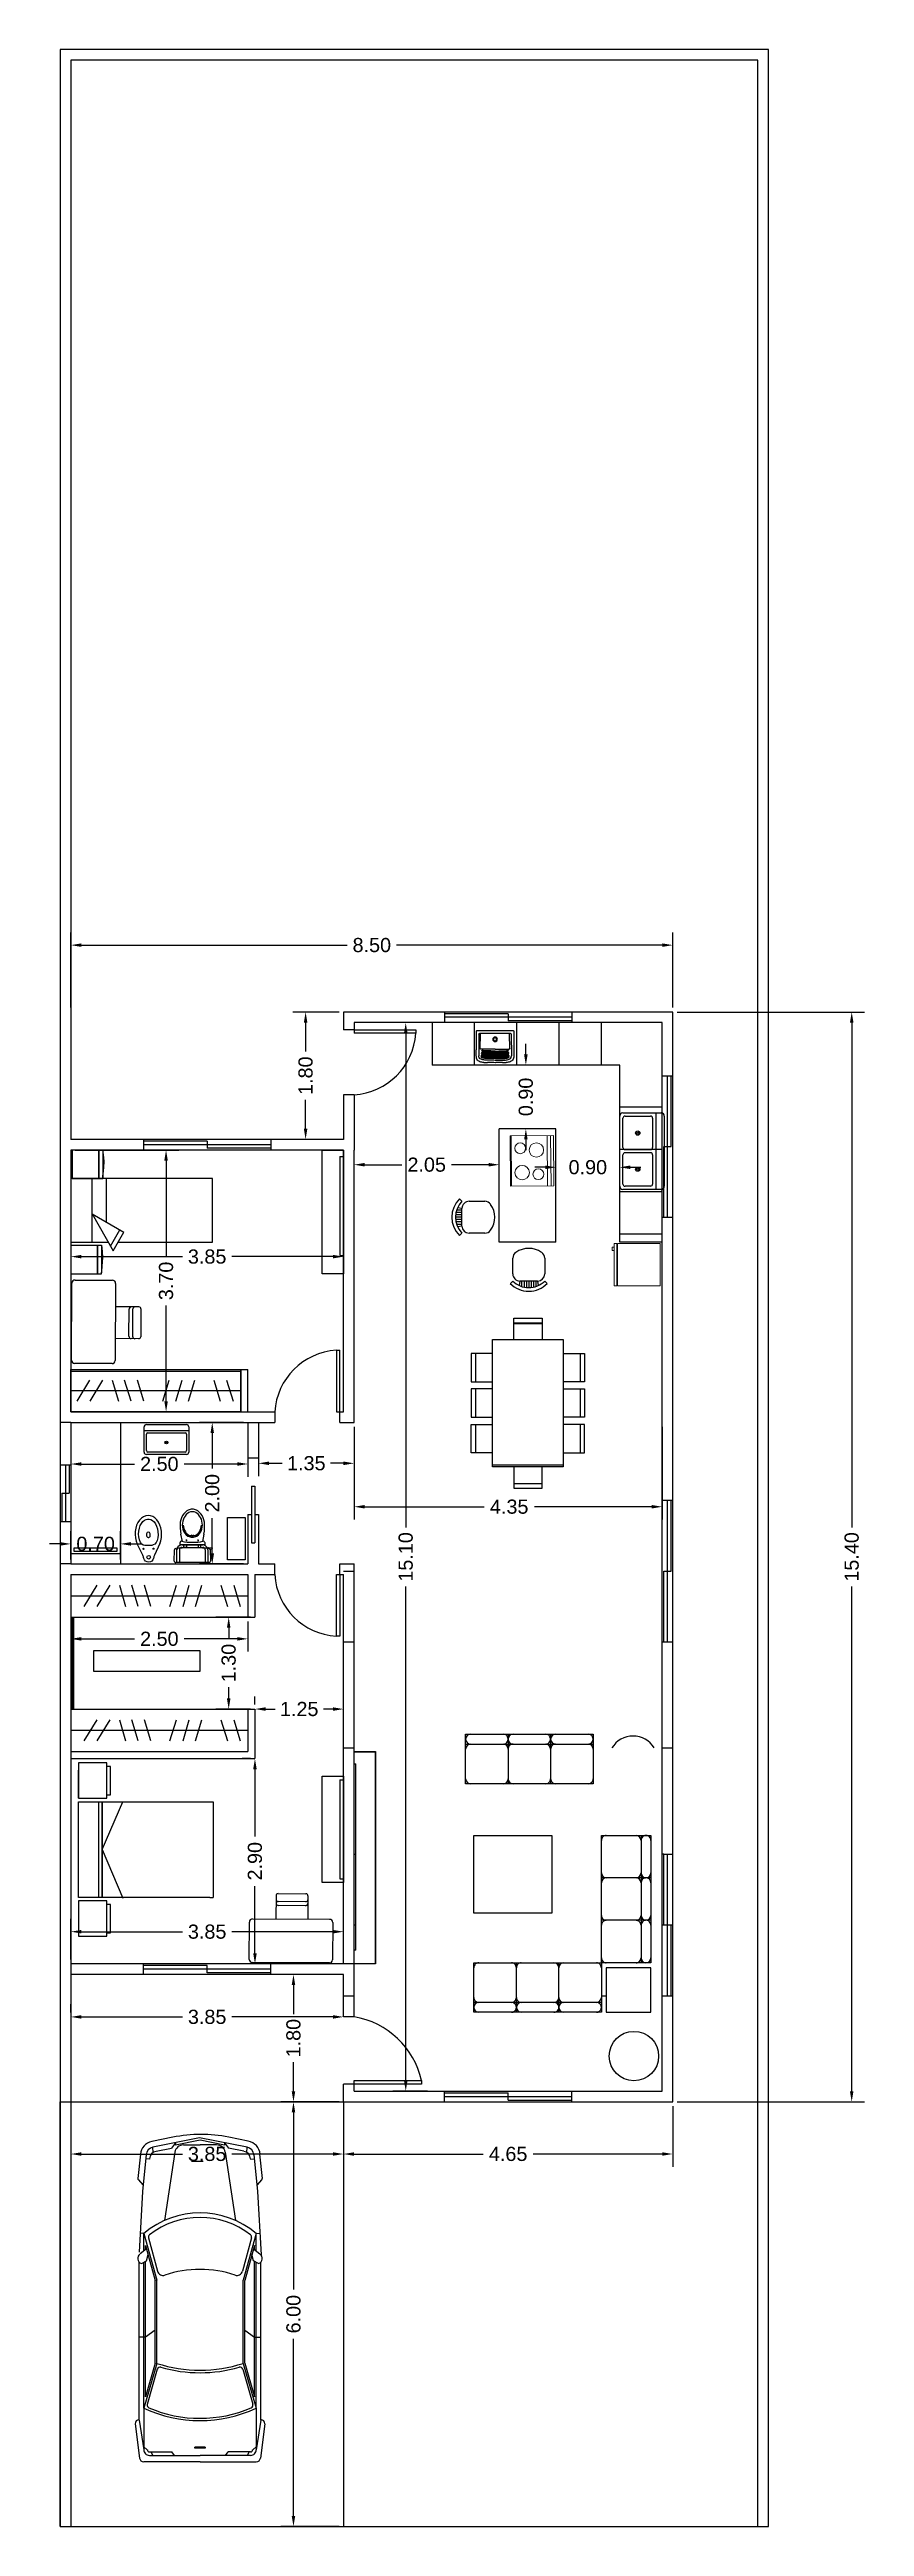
# Model space of a CAD drawing. Header units: metres. Extents: x -0.1 to 62.2, y 0 to 35.
# Drawn here: x -0.15 to 11.36, y 0 to 35 of the extents above.
import ezdxf

# ---------------------------------------------------------------- set-up
doc = ezdxf.new("R2010")
doc.units = ezdxf.units.M
doc.layers.add('mobiliario', color=255, linetype='Continuous', lineweight=13)
doc.layers.add('muros', color=18, linetype='Continuous')
doc.styles.get("Standard").update_dxf_attribs({"font": 'arial.ttf'})
doc.dimstyles.new('CotaPequela', dxfattribs={"dimtxt": 0.2, "dimasz": 0.15, "dimexe": 0.18, "dimexo": 0.0625, "dimgap": 0.09, "dimtad": 0, "dimzin": 0, "dimdsep": 46, "dimtxsty": 'Standard', "dimcen": 0.09, "dimadec": 0, "dimazin": 0, "dimtfac": 1, "dimtofl": 0, "dimtmove": 0, "dimatfit": 3, "dimfxl": 1, "dimtolj": 1, "dimtzin": 0, "dimarcsym": 0})

msp = doc.modelspace()

# ---------------------------------------------------------------- blocks, each defined once
blk = doc.blocks.new('CAMA135')
for p, q in [((0, 1.95), (0, 2.35)), ((0.45, 2.4), (0.4, 2.4)), ((0, 0.55), (0, 1.9)), ((0.283, 1.9), (0.283, 1.32)), ((0.335, 1.225), (0.624, 1.9)), ((0.335, 0.55), (0.335, 1.9)), ((0.335, 1.9), (0.335, 1.32)), ((0.4, 1.95), (0.4, 2)), ((0.4, 2), (0.45, 2)), ((0.283, 1.32), (0.283, 0.55)), ((0.335, 1.32), (0.335, 0.55)), ((0.335, 1.225), (0.624, 0.538)), ((0.45, 0.45), (0.4, 0.45)), ((0.45, 0.05), (0.45, 0.45)), ((1.853, 0.55), (1.903, 0.55)), ((0.4, 0.05), (0.45, 0.05)), ((0.4, 0), (0.4, 0.05))]:
    blk.add_line(p, q)
for points in [[(0.4, 2.45), (0, 2.45), (0, 1.95), (0.4, 1.95)], [(0.4, 0.5), (0, 0.5), (0, 0), (0.4, 0)]]:
    blk.add_lwpolyline(points, close=True)
for points in [[(0.45, 2), (0.45, 2.4)], [(1.853, 0.55), (0, 0.55), (0, 1.32), (0, 1.9), (1.903, 1.9), (1.903, 0.55)]]:
    blk.add_lwpolyline(points)
blk = doc.blocks.new('2p 01 mesita')
blk.add_blockref('CAMA135', (0, -1.225))
blk = doc.blocks.new('1')
for p, q in [((752.254, 305.242), (752.252, 304.91)), ((752.254, 305.242), (752.255, 305.134)), ((752.28, 305.269), (752.676, 305.267)), ((752.704, 305.239), (752.702, 305.132)), ((751.874, 304.34), (751.877, 304.868)), ((751.922, 304.912), (753.01, 304.906)), ((752.675, 305.155), (752.282, 305.157)), ((752.668, 305.099), (752.288, 305.101)), ((752.704, 305.192), (752.702, 304.908)), ((753.055, 304.861), (753.052, 304.333)), ((753.007, 304.289), (751.918, 304.295))]:
    blk.add_line(p, q)
for centre, radius, start, end in [((752.282, 305.241), 0.0281, 89.6315, 179.6315), ((752.676, 305.239), 0.0281, 359.6748, 89.6748), ((751.922, 304.867), 0.0449, 89.6748, 179.6748), ((752.283, 305.185), 0.0281, 179.6315, 269.6315), ((752.288, 305.135), 0.0337, 180.2001, 269.6748), ((752.668, 305.132), 0.0337, 269.6748, 359.1062), ((752.675, 305.183), 0.0281, 269.6748, 359.6748), ((753.01, 304.861), 0.0449, 359.6748, 89.6748), ((751.919, 304.34), 0.0449, 179.6748, 269.6748), ((753.007, 304.334), 0.0449, 269.6748, 359.6748)]:
    blk.add_arc(centre, radius, start, end)
blk = doc.blocks.new('1p 06')
for p, q in [((-45, 0), (-45, -53.1)), ((45, 0), (-45, 0)), ((45, -200), (45, 0)), ((-5, -30), (-57, -60)), ((-45, -30), (45, -30)), ((-5, -30), (-31, -75)), ((-57, -60), (-31, -75)), ((-50.4, -56.2), (-27.7, -69.3)), ((-45, -66.9), (-45, -200)), ((45, -50), (-16.5, -50)), ((-45, -200), (45, -200))]:
    blk.add_line(p, q)
blk = doc.blocks.new('Scanner1')
at = {"color": 0, "linetype": 'ByBlock'}
for p, q in [((-0.202, 0.27), (-0.202, -0.105)), ((0.202, 0.27), (-0.202, 0.27)), ((0.202, 0.27), (0.202, -0.105)), ((-0.202, -0.105), (0.202, -0.105)), ((-0.202, -0.108), (-0.202, -0.162)), ((0.202, -0.108), (-0.202, -0.108)), ((-0.202, -0.162), (-0.192, -0.162)), ((-0.2, -0.105), (-0.2, -0.108)), ((0.192, -0.162), (-0.192, -0.162)), ((-0.192, -0.162), (-0.167, -0.165)), ((-0.167, -0.165), (-0.097, -0.173)), ((-0.097, -0.173), (-0.04, -0.178)), ((-0.04, -0.178), (0, -0.178)), ((0.04, -0.178), (0, -0.178)), ((0.097, -0.173), (0.04, -0.178)), ((0.167, -0.165), (0.097, -0.173)), ((0.192, -0.162), (0.167, -0.165)), ((0.202, -0.162), (0.192, -0.162)), ((0.2, -0.105), (0.2, -0.108)), ((0.202, -0.108), (0.202, -0.162))]:
    blk.add_line(p, q, dxfattribs=at)
blk = doc.blocks.new('MHPLS505')
for p, q in [((-0.7, 0.737), (-0.3, 0.737)), ((-0.2, 0.737), (0.2, 0.737)), ((0.3, 0.737), (0.7, 0.737)), ((0.9, 0.5), (0.9, -0.5)), ((-1.137, -0.2), (-1.137, 0.2)), ((1.137, -0.2), (1.137, 0.2)), ((-0.7, -0.737), (-0.3, -0.737)), ((-0.2, -0.737), (0.2, -0.737)), ((0.3, -0.737), (0.7, -0.737))]:
    blk.add_line(p, q)
for points in [[(-0.7, 0.5), (-0.7, 0.8), (-0.3, 0.8), (-0.3, 0.5)], [(-0.2, 0.5), (-0.2, 0.8), (0.2, 0.8), (0.2, 0.5)], [(0.7, 0.5), (0.7, 0.8), (0.3, 0.8), (0.3, 0.5)], [(0.9, -0.5), (-0.9, -0.5), (-0.9, 0.5), (0.9, 0.5)], [(-0.9, -0.2), (-1.2, -0.2), (-1.2, 0.2), (-0.9, 0.2)], [(0.9, -0.2), (1.2, -0.2), (1.2, 0.2), (0.9, 0.2)], [(-0.7, -0.5), (-0.7, -0.8), (-0.3, -0.8), (-0.3, -0.5)], [(-0.2, -0.5), (-0.2, -0.8), (0.2, -0.8), (0.2, -0.5)], [(0.7, -0.5), (0.7, -0.8), (0.3, -0.8), (0.3, -0.5)]]:
    blk.add_lwpolyline(points)
blk = doc.blocks.new('M-11')
for p, q in [((0.14, 0.649998, -0.5245), (0.140001, 2.450004, -0.5245)), ((0.000001, 1.849999, -0.5245), (0.699998, 1.849999, -0.5245)), ((0.000001, 1.250002, -0.5245), (0.699997, 1.250003, -0.5245)), ((1.300002, -0.049999, -0.5245), (1.300002, 0.649998, -0.5245)), ((1.899999, -0.049999, -0.5245), (1.899998, 0.649997, -0.5245)), ((2.500003, 0.09, -0.5245), (0.699997, 0.090001, -0.5245))]:
    blk.add_line(p, q)
for points in [[(0.699998, 2.450004), (0.699997, 0.649998), (0.000001, 0.649997), (0.000001, 2.450004)], [(1.399996, 2.450004), (2.500003, 2.450004), (2.500003, 1.349997), (1.399996, 1.349997)], [(0, -0.049999), (0.629998, -0.049998), (0.629998, 0.579999), (0, 0.579998)], [(0.699997, 0.649998), (2.500003, 0.649997), (2.500004, -0.049999), (0.699997, -0.049999)]]:
    blk.add_lwpolyline(points, close=True)
for centre, start, end in [((0.070001, 2.380004, -0.5245), 0.000781, 179.999994), ((0.209999, 2.380005, -0.5245), 89.999213, 180.000793), ((0.629999, 2.380004, -0.5245), 0.000002, 90.000777), ((0.070001, 1.919999, -0.5245), 180.000001, 0.000006), ((0.070001, 1.779999, -0.5245), 0.000781, 179.999994), ((0.209999, 1.78, -0.5245), 89.999213, 180.000793), ((0.21, 1.919999, -0.5245), 179.999208, 269.999996), ((0.629999, 1.919999, -0.5245), 269.999218, 359.999999), ((0.629999, 1.779999, -0.5245), 0.000002, 90.000777), ((0.070001, 1.320002, -0.5245), 179.999208, 0.000006), ((0.070001, 1.180002, -0.5245), 0.000002, 179.999202), ((0.21, 1.320002, -0.5245), 180.000001, 269.999204), ((0.21, 1.180002, -0.5245), 90.000005, 180.000001), ((0.629998, 1.320002, -0.5245), 270.000781, 359.999998), ((0.629999, 1.180002, -0.5245), 0.000002, 89.999998), ((0.070001, 0.719997, -0.5245), 179.999208, 0.000006), ((0.21, 0.719997, -0.5245), 180.000001, 269.999204), ((0.629999, 0.719997, -0.5245), 270, 0.000002), ((0.769997, 0.579999, -0.5245), 90.000002, 180.000777), ((1.230002, 0.579999, -0.5245), 359.999218, 89.999999), ((1.370002, 0.579999, -0.5245), 90.000002, 180.000777), ((1.829999, 0.579998, -0.5245), 0.000781, 89.999998), ((1.969999, 0.579999, -0.5245), 90.000002, 179.999998), ((2.430004, 0.579999, -0.5245), 0, 90.000002), ((0.769996, 0.159999, -0.5245), 179.999213, 270.000793), ((0.769997, 0.020001, -0.5245), 90.000781, 269.999994), ((1.230002, 0.16, -0.5245), 269.999208, 359.999996), ((1.230002, 0.020001, -0.5245), 270.000001, 90.000006), ((1.370001, 0.159999, -0.5245), 179.999213, 270.000793), ((1.370002, 0.020001, -0.5245), 90.000781, 269.999994), ((1.829999, 0.020001, -0.5245), 269.999208, 90.000006), ((1.829999, 0.16, -0.5245), 270.000001, 359.999204), ((1.969999, 0.16, -0.5245), 180.000005, 270.000001), ((1.969999, 0.020001, -0.5245), 90.000002, 269.999202), ((2.430004, 0.020001, -0.5245), 269.999208, 90.000006), ((2.430004, 0.16, -0.5245), 270.000001, 359.999204)]:
    blk.add_arc(centre, 0.07, start, end)
blk = doc.blocks.new('Sofa L 01')
blk.add_blockref('M-11', (0, 0.049999))
blk = doc.blocks.new('M-14')
for p, q in [((0.14, 0, -0.5245), (0.14, 1.800007, -0.5245)), ((0, 1.200001, -0.5245), (0.699997, 1.200001, -0.5245)), ((0, 0.600005, -0.5245), (0.699997, 0.600004, -0.5245))]:
    blk.add_line(p, q)
blk.add_lwpolyline([(0, 1.800006), (0.699996, 1.800006), (0.699997, 0.000001), (0, 0)], close=True)
for centre, start, end in [((0.07, 1.730005, -0.5245), 0, 180.000005), ((0.209999, 1.730005, -0.5245), 90.000392, 179.999998), ((0.629998, 1.730005, -0.5245), 359.999218, 90.000764), ((0.07, 1.269998, -0.5245), 180.000005, 359.999996), ((0.07, 1.13, -0.5245), 0, 180.000005), ((0.209999, 1.269998, -0.5245), 179.999213, 269.999605), ((0.209999, 1.13, -0.5245), 90.000392, 179.999998), ((0.629998, 1.269998, -0.5245), 270.000001, 0.000795), ((0.629998, 1.13, -0.5245), 359.999218, 89.999999), ((0.069999, 0.670002, -0.5245), 180.000005, 359.999996), ((0.069999, 0.530002, -0.5245), 0, 180.000005), ((0.209998, 0.670002, -0.5245), 180.000005, 270.000397), ((0.209999, 0.530002, -0.5245), 90.000002, 179.999998), ((0.629998, 0.670003, -0.5245), 270.000001, 359.999204), ((0.629998, 0.530002, -0.5245), 0.001561, 89.999999), ((0.07, 0.07, -0.5245), 180.000005, 359.999996), ((0.209999, 0.07, -0.5245), 180.000005, 270.000001), ((0.629998, 0.07, -0.5245), 270.000001, 359.999204)]:
    blk.add_arc(centre, 0.07, start, end)
blk = doc.blocks.new('Sofa 01 3c')
blk.add_blockref('M-14', (0, 0))
blk = doc.blocks.new('BIDET')
blk.add_lwpolyline([(715.135, 252.172), (715.21, 252.333, 0.053005), (715.225, 252.377, -0.799513), (715.361, 252.377, 0.053005), (715.376, 252.333), (715.451, 252.172)], format="xyb")
blk.add_lwpolyline([(715.289, 252.081, 0.414214), (715.268, 252.06), (715.268, 252.032, 1), (715.318, 252.032), (715.318, 252.06, 0.414214), (715.298, 252.081)], format="xyb", close=True)
for centre, radius in [((715.293, 252.362), 0.025), ((715.223, 252.242), 0.0075), ((715.363, 252.242), 0.0075)]:
    blk.add_circle(centre, radius)
blk.add_ellipse((715.293, 252.032), major_axis=(0, 0.26), ratio=0.721154, start_param=0.999905, end_param=5.283281)
blk.add_open_spline([(715.293, 252.197), (715.263, 252.197), (715.231, 252.197), (715.178, 252.156), (715.159, 252.102), (715.153, 251.99), (715.167, 251.933), (715.216, 251.851), (715.248, 251.829), (715.308, 251.818), (715.339, 251.828), (715.396, 251.886), (715.42, 251.935), (715.435, 252.045), (715.427, 252.104), (715.385, 252.196), (715.353, 252.197), (715.313, 252.197), (715.303, 252.197), (715.293, 252.197)], degree=3, knots=[0, 0, 0, 0, 0.75367, 0.75367, 1.507341, 1.507341, 2.261011, 2.261011, 3.014681, 3.014681, 3.768352, 3.768352, 4.522022, 4.522022, 5.275692, 5.275692, 6.029363, 6.029363, 6.283185, 6.283185, 6.283185, 6.283185])
blk = doc.blocks.new('inodoro dre')
for p, q in [((-0.235, 0), (0.235, 0)), ((-0.278, -0.208), (-0.275, -0.188)), ((-0.231, -0.215), (-0.278, -0.208)), ((-0.275, -0.188), (-0.248, -0.192)), ((-0.251, -0.182), (-0.255, -0.02)), ((-0.2, -0.203), (-0.231, -0.215)), ((-0.217, -0.18), (-0.217, 0)), ((-0.182, -0.18), (-0.182, 0)), ((-0.174, -0.25), (0.174, -0.25)), ((-0.174, -0.283), (-0.174, -0.25)), ((-0.162, -0.402), (-0.141, -0.3)), ((-0.12, -0.215), (-0.148, -0.215)), ((0.147, -0.25), (-0.148, -0.25)), ((-0.12, -0.212), (-0.12, -0.25)), ((-0.083, -0.212), (-0.12, -0.212)), ((-0.12, -0.25), (-0.083, -0.25)), ((-0.073, -0.315), (-0.093, -0.315)), ((-0.083, -0.25), (-0.083, -0.212)), ((0.083, -0.215), (-0.083, -0.215)), ((-0.083, -0.305), (-0.083, -0.325)), ((0.073, -0.315), (0.093, -0.315)), ((0.083, -0.25), (0.083, -0.212)), ((0.083, -0.212), (0.12, -0.212)), ((0.12, -0.25), (0.083, -0.25)), ((0.083, -0.305), (0.083, -0.325)), ((0.12, -0.212), (0.12, -0.25)), ((0.147, -0.215), (0.12, -0.215)), ((0.141, -0.3), (0.162, -0.402)), ((0.174, -0.25), (0.174, -0.283)), ((0.183, -0.18), (0.183, 0)), ((0.217, 0), (0.217, -0.15)), ((0.217, -0.15), (0.217, -0.19)), ((0.217, -0.19), (0.217, -0.18)), ((0.255, -0.02), (0.251, -0.182)), ((-0.005, -0.391), (-0.016, -0.386)), ((0.016, -0.386), (0.005, -0.391))]:
    blk.add_line(p, q)
for centre, radius, start, end in [((0.235, -0.02), 0.02, 358.6371, 90.001), ((-0.235, -0.02), 0.02, 90.0007, 181.3646), ((-0.231, -0.181), 0.02, 181.3609, 265.4937), ((-0.005, 2.682), 2.892, 265.4975, 270.1028), ((-0.148, -0.18), 0.07, 179.9951, 198.7248), ((-0.148, -0.18), 0.0695, 198.692, 203.1962), ((-0.148, -0.18), 0.07, 203.1971, 269.9998), ((-0.148, -0.18), 0.035, 179.9936, 226.058), ((-0.154, -0.283), 0.02, 179.9998, 281.1548), ((-0.148, -0.18), 0.035, 226.0623, 269.9986), ((0, -1.063), 0.775, 78.845, 101.1554), ((0.005, 2.682), 2.892, 269.8973, 274.5026), ((0.147, -0.18), 0.07, 270.0009, 341.2747), ((0.147, -0.18), 0.035, 270.0024, 318.9045), ((0.154, -0.283), 0.02, 258.8439, 359.999), ((0.147, -0.18), 0.035, 313.9402, 0.0046), ((0.147, -0.18), 0.07, 341.271, 359.9997), ((0.231, -0.181), 0.02, 274.5058, 358.6386), ((0.32, -0.511), 0.494, 167.1609, 187.3029), ((0.088, -0.53), 0.262, 189.622, 217.9118), ((0.098, -0.534), 0.24, 165.1414, 192.866), ((0.059, -0.53), 0.196, 148.9734, 180.0371), ((0.111, -0.516), 0.257, 196.1154, 219.5233), ((0.027, -0.516), 0.167, 122.1869, 164.6423), ((0.061, -0.536), 0.189, 147.7596, 178.2898), ((0.055, -0.548), 0.225, 219.6122, 239.3817), ((0.004, -0.493), 0.13, 104.2497, 150.6133), ((-0.002, -0.491), 0.112, 101.853, 150.0039), ((-0.001, -0.605), 0.114, 220.5551, 270.4193), ((0, -0.487), 0.128, 90.0001, 118.9406), ((-0.029, -0.375), 0.00795, 304.1717, 79.2164), ((-0.016, -0.384), 0.00204, 120.2939, 275.1004), ((0, -0.453), 0.0733, 90.0003, 103.4196), ((0, -0.487), 0.128, 61.0593, 89.9998), ((0, -0.453), 0.0732, 76.58, 89.9993), ((0.001, -0.605), 0.114, 269.5804, 319.4446), ((0.016, -0.384), 0.00204, 264.8997, 59.7062), ((0.029, -0.375), 0.00795, 100.7865, 235.8313), ((0.002, -0.491), 0.112, 29.9957, 78.1467), ((-0.004, -0.493), 0.13, 29.3866, 75.7502), ((-0.055, -0.548), 0.225, 300.6184, 320.3878), ((-0.027, -0.516), 0.167, 15.3576, 57.813), ((-0.111, -0.516), 0.257, 320.477, 343.8849), ((-0.061, -0.536), 0.189, 1.7104, 32.2407), ((-0.059, -0.53), 0.196, 359.9631, 31.0268), ((-0.088, -0.53), 0.262, 322.0884, 350.3782), ((-0.098, -0.534), 0.24, 347.1341, 14.8587), ((-0.32, -0.511), 0.494, 352.697, 12.839), ((-0.002, -0.637), 0.119, 241.4349, 271.1545), ((0.002, -0.637), 0.119, 268.8456, 298.5652)]:
    blk.add_arc(centre, radius, start, end)
blk = doc.blocks.new('lav')
blk.add_line((-0.413, -0.11), (0.413, -0.11))
for points in [[(-0.371, 0), (0.371, 0)], [(-0.413, -0.509), (-0.413, -0.041)], [(-0.371, -0.481), (-0.371, -0.179)], [(-0.344, -0.151), (0.344, -0.151)], [(0.371, -0.179), (0.371, -0.481)], [(0.413, -0.041), (0.413, -0.509)], [(0.371, -0.55), (-0.371, -0.55)], [(0.344, -0.509), (-0.344, -0.509)]]:
    blk.add_lwpolyline(points)
for radius in [0.0275, 0.0138]:
    blk.add_circle((0, -0.33), radius)
for centre, radius, start, end in [((-0.371, -0.041), 0.0413, 90, 180), ((-0.344, -0.179), 0.0275, 90, 180), ((0.344, -0.179), 0.0275, 0, 90), ((0.371, -0.041), 0.0413, 0, 90), ((-0.371, -0.509), 0.0413, 180, 270), ((-0.344, -0.481), 0.0275, 180, 270), ((0.344, -0.481), 0.0275, 270, 0), ((0.371, -0.509), 0.0413, 270, 0)]:
    blk.add_arc(centre, radius, start, end)
blk = doc.blocks.new('*D23')
at = {"layer": 'Defpoints', "color": 0, "transparency": 16777216}
for p in [(8.65, 21.4), (11.176, 21.4), (8.65, 6)]:
    blk.add_point(p, dxfattribs=at)
at = {"layer": 'muros', "color": 0, "lineweight": -2, "transparency": 16777216}
for p, q in [((8.713, 21.4), (11.356, 21.4)), ((11.176, 21.25), (11.176, 14.118)), ((11.176, 6.15), (11.176, 13.282)), ((8.713, 6), (11.356, 6))]:
    blk.add_line(p, q, dxfattribs=at)
at = {"layer": 'muros', "color": 0, "transparency": 16777216}
for points in [[(11.151, 21.25), (11.201, 21.25), (11.176, 21.4)], [(11.151, 6.15), (11.201, 6.15), (11.176, 6)]]:
    blk.add_solid(points, dxfattribs=at)
at = {"layer": 'muros', "color": 0, "transparency": 16777216, "insert": (11.176, 13.7), "char_height": 0.2, "attachment_point": 5, "rotation": 90}
blk.add_mtext('\\A1;15.40', dxfattribs=at)
blk = doc.blocks.new('*D24')
at = {"layer": 'Defpoints', "color": 0, "transparency": 16777216}
for p in [(0.15, 22.345), (0.15, 21.4), (8.65, 21.4)]:
    blk.add_point(p, dxfattribs=at)
at = {"layer": 'muros', "color": 0, "lineweight": -2, "transparency": 16777216}
for p, q in [((0.15, 21.462), (0.15, 22.525)), ((8.65, 21.462), (8.65, 22.525)), ((0.3, 22.345), (4.05, 22.345)), ((8.5, 22.345), (4.75, 22.345))]:
    blk.add_line(p, q, dxfattribs=at)
at = {"layer": 'muros', "color": 0, "transparency": 16777216}
for points in [[(0.3, 22.37), (0.3, 22.32), (0.15, 22.345)], [(8.5, 22.37), (8.5, 22.32), (8.65, 22.345)]]:
    blk.add_solid(points, dxfattribs=at)
at = {"layer": 'muros', "color": 0, "transparency": 16777216, "insert": (4.4, 22.345), "char_height": 0.2, "attachment_point": 5}
blk.add_mtext('\\A1;8.50', dxfattribs=at)
blk = doc.blocks.new('*D25')
at = {"layer": 'Defpoints', "color": 0, "transparency": 16777216}
for p in [(4, 21.4), (3.465, 19.6), (4, 19.6)]:
    blk.add_point(p, dxfattribs=at)
at = {"layer": 'muros', "color": 0, "lineweight": -2, "transparency": 16777216}
for p, q in [((3.938, 21.4), (3.285, 21.4)), ((3.465, 21.25), (3.465, 20.84)), ((3.465, 19.75), (3.465, 20.16)), ((3.938, 19.6), (3.285, 19.6))]:
    blk.add_line(p, q, dxfattribs=at)
at = {"layer": 'muros', "color": 0, "transparency": 16777216}
for points in [[(3.44, 21.25), (3.49, 21.25), (3.465, 21.4)], [(3.44, 19.75), (3.49, 19.75), (3.465, 19.6)]]:
    blk.add_solid(points, dxfattribs=at)
at = {"layer": 'muros', "color": 0, "transparency": 16777216, "insert": (3.465, 20.5), "char_height": 0.2, "attachment_point": 5, "rotation": 90}
blk.add_mtext('\\A1;1.80', dxfattribs=at)
blk = doc.blocks.new('*D26')
at = {"layer": 'Defpoints', "color": 0, "transparency": 16777216}
for p in [(0.15, 19.45), (4, 19.45), (0.15, 17.943)]:
    blk.add_point(p, dxfattribs=at)
at = {"layer": 'muros', "color": 0, "lineweight": -2, "transparency": 16777216}
for p, q in [((0.15, 19.387), (0.15, 17.763)), ((4, 19.387), (4, 17.763)), ((0.3, 17.943), (1.725, 17.943)), ((3.85, 17.943), (2.425, 17.943))]:
    blk.add_line(p, q, dxfattribs=at)
at = {"layer": 'muros', "color": 0, "transparency": 16777216}
for points in [[(0.3, 17.968), (0.3, 17.918), (0.15, 17.943)], [(3.85, 17.968), (3.85, 17.918), (4, 17.943)]]:
    blk.add_solid(points, dxfattribs=at)
at = {"layer": 'muros', "color": 0, "transparency": 16777216, "insert": (2.075, 17.943), "char_height": 0.2, "attachment_point": 5}
blk.add_mtext('\\A1;3.85', dxfattribs=at)
blk = doc.blocks.new('*D27')
at = {"layer": 'Defpoints', "color": 0, "transparency": 16777216}
for p in [(0.15, 19.45), (0.15, 15.75), (1.495, 15.75)]:
    blk.add_point(p, dxfattribs=at)
at = {"layer": 'muros', "color": 0, "lineweight": -2, "transparency": 16777216}
for p, q in [((0.213, 19.45), (1.675, 19.45)), ((1.495, 19.3), (1.495, 17.949)), ((1.495, 15.9), (1.495, 17.251)), ((0.213, 15.75), (1.675, 15.75))]:
    blk.add_line(p, q, dxfattribs=at)
at = {"layer": 'muros', "color": 0, "transparency": 16777216}
for points in [[(1.47, 19.3), (1.52, 19.3), (1.495, 19.45)], [(1.47, 15.9), (1.52, 15.9), (1.495, 15.75)]]:
    blk.add_solid(points, dxfattribs=at)
at = {"layer": 'muros', "color": 0, "transparency": 16777216, "insert": (1.495, 17.6), "char_height": 0.2, "attachment_point": 5, "rotation": 90}
blk.add_mtext('\\A1;3.70', dxfattribs=at)
blk = doc.blocks.new('*D28')
at = {"layer": 'Defpoints', "color": 0, "transparency": 16777216}
for p in [(0.15, 15.6), (2.65, 15.6), (2.65, 15.013)]:
    blk.add_point(p, dxfattribs=at)
at = {"layer": 'muros', "color": 0, "lineweight": -2, "transparency": 16777216}
for p, q in [((0.15, 15.537), (0.15, 14.833)), ((2.65, 15.537), (2.65, 14.833)), ((0.3, 15.013), (1.049, 15.013)), ((2.5, 15.013), (1.751, 15.013))]:
    blk.add_line(p, q, dxfattribs=at)
at = {"layer": 'muros', "color": 0, "transparency": 16777216}
for points in [[(0.3, 15.038), (0.3, 14.988), (0.15, 15.013)], [(2.5, 15.038), (2.5, 14.988), (2.65, 15.013)]]:
    blk.add_solid(points, dxfattribs=at)
at = {"layer": 'muros', "color": 0, "transparency": 16777216, "insert": (1.4, 15.013), "char_height": 0.2, "attachment_point": 5}
blk.add_mtext('\\A1;2.50', dxfattribs=at)
blk = doc.blocks.new('*D29')
at = {"layer": 'Defpoints', "color": 0, "transparency": 16777216}
for p in [(2.147, 15.6), (2.65, 15.6), (2.65, 13.6)]:
    blk.add_point(p, dxfattribs=at)
at = {"layer": 'muros', "color": 0, "lineweight": -2, "transparency": 16777216}
for p, q in [((2.588, 15.6), (1.967, 15.6)), ((2.147, 15.45), (2.147, 14.951)), ((2.147, 13.75), (2.147, 14.249)), ((2.588, 13.6), (1.967, 13.6))]:
    blk.add_line(p, q, dxfattribs=at)
at = {"layer": 'muros', "color": 0, "transparency": 16777216}
for points in [[(2.122, 15.45), (2.172, 15.45), (2.147, 15.6)], [(2.122, 13.75), (2.172, 13.75), (2.147, 13.6)]]:
    blk.add_solid(points, dxfattribs=at)
at = {"layer": 'muros', "color": 0, "transparency": 16777216, "insert": (2.147, 14.6), "char_height": 0.2, "attachment_point": 5, "rotation": 90}
blk.add_mtext('\\A1;2.00', dxfattribs=at)
blk = doc.blocks.new('*D30')
at = {"layer": 'Defpoints', "color": 0, "transparency": 16777216}
for p in [(0.85, 13.884), (0.15, 13.6), (0.85, 13.6)]:
    blk.add_point(p, dxfattribs=at)
at = {"layer": 'muros', "color": 0, "lineweight": -2, "transparency": 16777216}
for p, q in [((0.15, 13.662), (0.15, 14.064)), ((0.85, 13.662), (0.85, 14.064)), ((0, 13.884), (-0.15, 13.884)), ((1, 13.884), (1.15, 13.884))]:
    blk.add_line(p, q, dxfattribs=at)
at = {"layer": 'muros', "color": 0, "transparency": 16777216}
for points in [[(0, 13.909), (0, 13.859), (0.15, 13.884)], [(1, 13.909), (1, 13.859), (0.85, 13.884)]]:
    blk.add_solid(points, dxfattribs=at)
at = {"layer": 'muros', "color": 0, "transparency": 16777216, "insert": (0.5, 13.884), "char_height": 0.2, "attachment_point": 5}
blk.add_mtext('\\A1;0.70', dxfattribs=at)
blk = doc.blocks.new('*D31')
at = {"layer": 'Defpoints', "color": 0, "transparency": 16777216}
for p in [(2.8, 15.6), (4.15, 15.6), (2.8, 15.023)]:
    blk.add_point(p, dxfattribs=at)
at = {"layer": 'muros', "color": 0, "lineweight": -2, "transparency": 16777216}
for p, q in [((2.8, 15.537), (2.8, 14.843)), ((4.15, 15.537), (4.15, 14.843)), ((2.95, 15.023), (3.134, 15.023)), ((4, 15.023), (3.816, 15.023))]:
    blk.add_line(p, q, dxfattribs=at)
at = {"layer": 'muros', "color": 0, "transparency": 16777216}
for points in [[(2.95, 15.048), (2.95, 14.998), (2.8, 15.023)], [(4, 15.048), (4, 14.998), (4.15, 15.023)]]:
    blk.add_solid(points, dxfattribs=at)
at = {"layer": 'muros', "color": 0, "transparency": 16777216, "insert": (3.475, 15.023), "char_height": 0.2, "attachment_point": 5}
blk.add_mtext('\\A1;1.35', dxfattribs=at)
blk = doc.blocks.new('*D32')
at = {"layer": 'Defpoints', "color": 0, "transparency": 16777216}
for p in [(4.15, 15.6), (8.5, 15.6), (8.5, 14.409)]:
    blk.add_point(p, dxfattribs=at)
at = {"layer": 'muros', "color": 0, "lineweight": -2, "transparency": 16777216}
for p, q in [((4.15, 15.537), (4.15, 14.229)), ((8.5, 15.537), (8.5, 14.229)), ((4.3, 14.409), (5.986, 14.409)), ((8.35, 14.409), (6.695, 14.409))]:
    blk.add_line(p, q, dxfattribs=at)
at = {"layer": 'muros', "color": 0, "transparency": 16777216}
for points in [[(4.3, 14.434), (4.3, 14.384), (4.15, 14.409)], [(8.35, 14.434), (8.35, 14.384), (8.5, 14.409)]]:
    blk.add_solid(points, dxfattribs=at)
at = {"layer": 'muros', "color": 0, "transparency": 16777216, "insert": (6.34, 14.409), "char_height": 0.2, "attachment_point": 5}
blk.add_mtext('\\A1;4.35', dxfattribs=at)
blk = doc.blocks.new('*D33')
at = {"layer": 'Defpoints', "color": 0, "transparency": 16777216}
for p in [(5.25, 21.25), (4.879, 6.15), (5.25, 6.15)]:
    blk.add_point(p, dxfattribs=at)
at = {"layer": 'muros', "color": 0, "lineweight": -2, "transparency": 16777216}
for p, q in [((5.188, 21.25), (4.699, 21.25)), ((4.879, 21.1), (4.879, 14.118)), ((4.879, 6.3), (4.879, 13.282)), ((5.188, 6.15), (4.699, 6.15))]:
    blk.add_line(p, q, dxfattribs=at)
at = {"layer": 'muros', "color": 0, "transparency": 16777216}
for points in [[(4.854, 21.1), (4.904, 21.1), (4.879, 21.25)], [(4.854, 6.3), (4.904, 6.3), (4.879, 6.15)]]:
    blk.add_solid(points, dxfattribs=at)
at = {"layer": 'muros', "color": 0, "transparency": 16777216, "insert": (4.879, 13.7), "char_height": 0.2, "attachment_point": 5, "rotation": 90}
blk.add_mtext('\\A1;15.10', dxfattribs=at)
blk = doc.blocks.new('*D34')
at = {"layer": 'Defpoints', "color": 0, "transparency": 16777216}
for p in [(2.75, 12.85), (2.379, 11.55), (2.75, 11.55)]:
    blk.add_point(p, dxfattribs=at)
at = {"layer": 'muros', "color": 0, "lineweight": -2, "transparency": 16777216}
for p, q in [((2.688, 12.85), (2.199, 12.85)), ((2.379, 12.7), (2.379, 12.54)), ((2.688, 11.55), (2.199, 11.55)), ((2.379, 11.7), (2.379, 11.86))]:
    blk.add_line(p, q, dxfattribs=at)
at = {"layer": 'muros', "color": 0, "transparency": 16777216}
for points in [[(2.354, 12.7), (2.404, 12.7), (2.379, 12.85)], [(2.354, 11.7), (2.404, 11.7), (2.379, 11.55)]]:
    blk.add_solid(points, dxfattribs=at)
at = {"layer": 'muros', "color": 0, "transparency": 16777216, "insert": (2.379, 12.2), "char_height": 0.2, "attachment_point": 5, "rotation": 90}
blk.add_mtext('\\A1;1.30', dxfattribs=at)
blk = doc.blocks.new('*D35')
at = {"layer": 'Defpoints', "color": 0, "transparency": 16777216}
for p in [(0.15, 12.85), (2.65, 12.85), (2.65, 12.542)]:
    blk.add_point(p, dxfattribs=at)
at = {"layer": 'muros', "color": 0, "lineweight": -2, "transparency": 16777216}
for p, q in [((0.15, 12.787), (0.15, 12.362)), ((2.65, 12.787), (2.65, 12.362)), ((0.3, 12.542), (1.049, 12.542)), ((2.5, 12.542), (1.751, 12.542))]:
    blk.add_line(p, q, dxfattribs=at)
at = {"layer": 'muros', "color": 0, "transparency": 16777216}
for points in [[(0.3, 12.567), (0.3, 12.517), (0.15, 12.542)], [(2.5, 12.567), (2.5, 12.517), (2.65, 12.542)]]:
    blk.add_solid(points, dxfattribs=at)
at = {"layer": 'muros', "color": 0, "transparency": 16777216, "insert": (1.4, 12.542), "char_height": 0.2, "attachment_point": 5}
blk.add_mtext('\\A1;2.50', dxfattribs=at)
blk = doc.blocks.new('*D36')
at = {"layer": 'Defpoints', "color": 0, "transparency": 16777216}
for p in [(2.75, 11.55), (4, 11.55), (4, 11.55)]:
    blk.add_point(p, dxfattribs=at)
at = {"layer": 'muros', "color": 0, "lineweight": -2, "transparency": 16777216}
for p, q in [((2.75, 11.613), (2.75, 11.73)), ((2.9, 11.55), (3.034, 11.55)), ((3.85, 11.55), (3.716, 11.55)), ((4, 11.613), (4, 11.73))]:
    blk.add_line(p, q, dxfattribs=at)
at = {"layer": 'muros', "color": 0, "transparency": 16777216}
for points in [[(2.9, 11.575), (2.9, 11.525), (2.75, 11.55)], [(3.85, 11.575), (3.85, 11.525), (4, 11.55)]]:
    blk.add_solid(points, dxfattribs=at)
at = {"layer": 'muros', "color": 0, "transparency": 16777216, "insert": (3.375, 11.55), "char_height": 0.2, "attachment_point": 5}
blk.add_mtext('\\A1;1.25', dxfattribs=at)
blk = doc.blocks.new('*D37')
at = {"layer": 'Defpoints', "color": 0, "transparency": 16777216}
for p in [(4, 8.404), (0.15, 7.95), (4, 7.95)]:
    blk.add_point(p, dxfattribs=at)
at = {"layer": 'muros', "color": 0, "lineweight": -2, "transparency": 16777216}
for p, q in [((0.15, 8.012), (0.15, 8.584)), ((0.3, 8.404), (1.725, 8.404)), ((3.85, 8.404), (2.425, 8.404)), ((4, 8.012), (4, 8.584))]:
    blk.add_line(p, q, dxfattribs=at)
at = {"layer": 'muros', "color": 0, "transparency": 16777216}
for points in [[(0.3, 8.429), (0.3, 8.379), (0.15, 8.404)], [(3.85, 8.429), (3.85, 8.379), (4, 8.404)]]:
    blk.add_solid(points, dxfattribs=at)
at = {"layer": 'muros', "color": 0, "transparency": 16777216, "insert": (2.075, 8.404), "char_height": 0.2, "attachment_point": 5}
blk.add_mtext('\\A1;3.85', dxfattribs=at)
blk = doc.blocks.new('*D38')
at = {"layer": 'Defpoints', "color": 0, "transparency": 16777216}
for p in [(2.75, 10.85), (2.75, 7.95), (2.75, 7.95)]:
    blk.add_point(p, dxfattribs=at)
at = {"layer": 'muros', "color": 0, "lineweight": -2, "transparency": 16777216}
for p, q in [((2.688, 10.85), (2.57, 10.85)), ((2.75, 10.7), (2.75, 9.751)), ((2.75, 8.1), (2.75, 9.049)), ((2.688, 7.95), (2.57, 7.95))]:
    blk.add_line(p, q, dxfattribs=at)
at = {"layer": 'muros', "color": 0, "transparency": 16777216}
for points in [[(2.725, 10.7), (2.775, 10.7), (2.75, 10.85)], [(2.725, 8.1), (2.775, 8.1), (2.75, 7.95)]]:
    blk.add_solid(points, dxfattribs=at)
at = {"layer": 'muros', "color": 0, "transparency": 16777216, "insert": (2.75, 9.4), "char_height": 0.2, "attachment_point": 5, "rotation": 90}
blk.add_mtext('\\A1;2.90', dxfattribs=at)
blk = doc.blocks.new('*D39')
at = {"layer": 'Defpoints', "color": 0, "transparency": 16777216}
for p in [(3.294, 7.8), (4, 7.8), (4, 6)]:
    blk.add_point(p, dxfattribs=at)
at = {"layer": 'muros', "color": 0, "lineweight": -2, "transparency": 16777216}
for p, q in [((3.938, 7.8), (3.114, 7.8)), ((3.294, 7.65), (3.294, 7.24)), ((3.294, 6.15), (3.294, 6.56)), ((3.938, 6), (3.114, 6))]:
    blk.add_line(p, q, dxfattribs=at)
at = {"layer": 'muros', "color": 0, "transparency": 16777216}
for points in [[(3.269, 7.65), (3.319, 7.65), (3.294, 7.8)], [(3.269, 6.15), (3.319, 6.15), (3.294, 6)]]:
    blk.add_solid(points, dxfattribs=at)
at = {"layer": 'muros', "color": 0, "transparency": 16777216, "insert": (3.294, 6.9), "char_height": 0.2, "attachment_point": 5, "rotation": 90}
blk.add_mtext('\\A1;1.80', dxfattribs=at)
blk = doc.blocks.new('*D40')
at = {"layer": 'Defpoints', "color": 0, "transparency": 16777216}
for p in [(4, 6), (8.65, 6), (4, 5.263)]:
    blk.add_point(p, dxfattribs=at)
at = {"layer": 'muros', "color": 0, "lineweight": -2, "transparency": 16777216}
for p, q in [((4, 5.938), (4, 5.083)), ((8.65, 5.938), (8.65, 5.083)), ((4.15, 5.263), (5.97, 5.263)), ((8.5, 5.263), (6.68, 5.263))]:
    blk.add_line(p, q, dxfattribs=at)
at = {"layer": 'muros', "color": 0, "transparency": 16777216}
for points in [[(4.15, 5.288), (4.15, 5.238), (4, 5.263)], [(8.5, 5.288), (8.5, 5.238), (8.65, 5.263)]]:
    blk.add_solid(points, dxfattribs=at)
at = {"layer": 'muros', "color": 0, "transparency": 16777216, "insert": (6.325, 5.263), "char_height": 0.2, "attachment_point": 5}
blk.add_mtext('\\A1;4.65', dxfattribs=at)
blk = doc.blocks.new('*D41')
at = {"layer": 'Defpoints', "color": 0, "transparency": 16777216}
for p in [(0.15, 7.2), (0.15, 7.2), (4, 7.2)]:
    blk.add_point(p, dxfattribs=at)
at = {"layer": 'muros', "color": 0, "lineweight": -2, "transparency": 16777216}
for p, q in [((0.15, 7.262), (0.15, 7.38)), ((4, 7.262), (4, 7.38)), ((0.3, 7.2), (1.725, 7.2)), ((3.85, 7.2), (2.425, 7.2))]:
    blk.add_line(p, q, dxfattribs=at)
at = {"layer": 'muros', "color": 0, "transparency": 16777216}
for points in [[(0.3, 7.225), (0.3, 7.175), (0.15, 7.2)], [(3.85, 7.225), (3.85, 7.175), (4, 7.2)]]:
    blk.add_solid(points, dxfattribs=at)
at = {"layer": 'muros', "color": 0, "transparency": 16777216, "insert": (2.075, 7.2), "char_height": 0.2, "attachment_point": 5}
blk.add_mtext('\\A1;3.85', dxfattribs=at)
blk = doc.blocks.new('Lavadero 02')
for p, q in [((-0.26, 0), (0.26, 0)), ((-0.265, -0.005), (-0.267, -0.269)), ((-0.227, -0.047), (-0.231, -0.355)), ((0.215, -0.035), (-0.215, -0.035)), ((-0.208, -0.249), (-0.204, -0.047)), ((0, -0.261), (-0.196, -0.261)), ((0, -0.261), (0.196, -0.261)), ((0.208, -0.249), (0.204, -0.047)), ((0.227, -0.047), (0.231, -0.355)), ((0.265, -0.005), (0.267, -0.269))]:
    blk.add_line(p, q)
for points in [[(0, -0.358, -0.004924), (-0.06, -0.357, -0.005443), (-0.104, -0.356, -0.041272), (-0.157, -0.353, -0.068174), (-0.183, -0.347, -0.012686), (-0.188, -0.345)], [(0, -0.334, -0.004924), (-0.06, -0.333, -0.005443), (-0.104, -0.332, -0.041272), (-0.157, -0.329, -0.078711), (-0.18, -0.324, -0.062731), (-0.186, -0.321, -0.37117)], [(0, -0.345, -0.004924), (-0.06, -0.344, -0.005443), (-0.104, -0.343, -0.041272), (-0.157, -0.34, -0.078711), (-0.18, -0.335, -0.054156), (-0.185, -0.333, -0.37117)], [(0, -0.31, -0.004924), (-0.06, -0.309, -0.005443), (-0.104, -0.308, -0.041272), (-0.157, -0.305, -0.066903), (-0.183, -0.299, -0.004021)], [(0, -0.321, -0.004924), (-0.06, -0.32, -0.005443), (-0.104, -0.319, -0.041272), (-0.157, -0.316, -0.068069), (-0.183, -0.31, -0.158546)], [(0, -0.286, -0.004924), (-0.06, -0.285, -0.005443), (-0.104, -0.284, -0.041272), (-0.157, -0.281, -0.059773), (-0.18, -0.276, -0.37117)], [(0, -0.297, -0.004924), (-0.06, -0.296, -0.005443), (-0.104, -0.295, -0.041272), (-0.157, -0.292, -0.045554), (-0.178, -0.287)], [(0, -0.286, 0.004924), (0.06, -0.285, 0.005443), (0.104, -0.284, 0.041272), (0.157, -0.281, 0.059773), (0.18, -0.276, 0.37117)], [(0, -0.297, 0.004924), (0.06, -0.296, 0.005443), (0.104, -0.295, 0.041272), (0.157, -0.292, 0.045554), (0.178, -0.287)], [(0, -0.31, 0.004924), (0.06, -0.309, 0.005443), (0.104, -0.308, 0.041272), (0.157, -0.305, 0.066903), (0.183, -0.299, 0.004021)], [(0, -0.321, 0.004924), (0.06, -0.32, 0.005443), (0.104, -0.319, 0.041272), (0.157, -0.316, 0.068069), (0.183, -0.31, 0.158546)], [(0, -0.334, 0.004924), (0.06, -0.333, 0.005443), (0.104, -0.332, 0.041272), (0.157, -0.329, 0.078711), (0.18, -0.324, 0.062731), (0.186, -0.321, 0.37117)], [(0, -0.345, 0.004924), (0.06, -0.344, 0.005443), (0.104, -0.343, 0.041272), (0.157, -0.34, 0.078711), (0.18, -0.335, 0.054156), (0.185, -0.333, 0.37117)], [(0, -0.358, 0.004924), (0.06, -0.357, 0.005443), (0.104, -0.356, 0.041272), (0.157, -0.353, 0.068174), (0.183, -0.347, 0.012686), (0.188, -0.345)], [(0, -0.417, -0.004925), (-0.06, -0.416, -0.00535), (-0.104, -0.415, -0.04023), (-0.16, -0.412, -0.10491), (-0.209, -0.397, -0.253945), (-0.231, -0.355, -0.253945)], [(0, -0.393, -0.004924), (-0.06, -0.392, -0.005443), (-0.104, -0.391, -0.041272), (-0.157, -0.388, -0.064512), (-0.185, -0.382, -0.157603), (-0.197, -0.372)], [(0, -0.369, -0.004924), (-0.06, -0.368, -0.005443), (-0.104, -0.367, -0.041272), (-0.157, -0.364, -0.068174), (-0.183, -0.358, -0.157546), (-0.192, -0.352, -0.375783)], [(0, -0.382, -0.004924), (-0.06, -0.381, -0.005443), (-0.104, -0.38, -0.041272), (-0.157, -0.377, -0.068174), (-0.183, -0.371, -0.088848), (-0.19, -0.367, -0.37117)], [(-0.061, -0.449, 0.004927), (0, -0.45, 0.004927), (0.061, -0.449, 0.004927)], [(0, -0.369, 0.004924), (0.06, -0.368, 0.005443), (0.104, -0.367, 0.041272), (0.157, -0.364, 0.068174), (0.183, -0.358, 0.157546), (0.192, -0.352, 0.375783)], [(0, -0.417, 0.004925), (0.06, -0.416, 0.00535), (0.104, -0.415, 0.04023), (0.16, -0.412, 0.10491), (0.209, -0.397, 0.253945), (0.231, -0.355, 0.253945)], [(0, -0.382, 0.004924), (0.06, -0.381, 0.005443), (0.104, -0.38, 0.041272), (0.157, -0.377, 0.068174), (0.183, -0.371, 0.088848), (0.19, -0.367, 0.37117)], [(0, -0.393, 0.004924), (0.06, -0.392, 0.005443), (0.104, -0.391, 0.041272), (0.157, -0.388, 0.064512), (0.185, -0.382, 0.157603), (0.197, -0.372)]]:
    blk.add_lwpolyline(points, format="xyb")
for radius in [0.0325, 0.0225]:
    blk.add_circle((0, -0.12), radius)
for centre, radius, start, end in [((-0.26, -0.005), 0.005, 90, 179.5983), ((0.26, -0.005), 0.005, 0.4017, 90), ((1.078, -0.281), 1.345, 179.4878, 183.9734), ((-0.215, -0.047), 0.012, 90, 179.3199), ((-0.196, -0.249), 0.012, 178.9249, 270), ((-0.192, -0.047), 0.012, 90, 178.9249), ((-0.19, -0.349), 0.00418, 67.1844, 229.4438), ((-0.189, -0.322), 0.00344, 23.6624, 170.8884), ((-0.184, -0.323), 0.00817, 170.8884, 211.776), ((-0.181, -0.321), 0.0124, 211.776, 249.2633), ((-0.185, -0.303), 0.00409, 62.4907, 198.722), ((-0.179, -0.301), 0.01, 198.722, 245.4682), ((-0.181, -0.28), 0.00402, 67.2152, 203.9492), ((-0.173, -0.274), 0.0143, 212.1454, 249.2708), ((0.173, -0.274), 0.0143, 290.7292, 327.8546), ((0.181, -0.28), 0.00402, 336.0508, 112.7848), ((0.185, -0.303), 0.00409, 341.278, 117.5093), ((0.179, -0.301), 0.01, 294.5318, 341.278), ((0.181, -0.321), 0.0124, 290.7367, 328.224), ((0.189, -0.322), 0.00344, 9.1116, 156.3376), ((0.19, -0.349), 0.00418, 310.5562, 112.8156), ((0.184, -0.323), 0.00817, 328.224, 9.1116), ((0.192, -0.047), 0.012, 1.0751, 90), ((0.196, -0.249), 0.012, 270, 1.0751), ((0.215, -0.047), 0.012, 0.6801, 90), ((-1.078, -0.281), 1.345, 356.0266, 0.5122), ((-0.202, -0.369), 0.0623, 183.9734, 209.8873), ((-0.181, -0.359), 0.0853, 209.3798, 246.4528), ((-0.165, -0.306), 0.14, 248.9414, 273.2067), ((-0.193, -0.369), 0.00427, 39.8792, 224.315), ((-0.165, -1.267), 0.821, 85.8335, 89.4318), ((-0.019, 1.633), 2.083, 267.6113, 268.8381), ((0.019, 1.633), 2.083, 271.1619, 272.3887), ((0.165, -1.267), 0.821, 90.5682, 94.1665), ((0.165, -0.306), 0.14, 266.7933, 291.0586), ((0.193, -0.369), 0.00427, 315.685, 140.1208), ((0.181, -0.359), 0.0853, 293.5472, 330.6202), ((0.202, -0.369), 0.0623, 330.1127, 356.0266)]:
    blk.add_arc(centre, radius, start, end)
blk = doc.blocks.new('2FREG')
for p, q in [((-0.54, -0.12), (0.54, -0.12)), ((-0.0225, -0.555), (-0.0225, -0.195)), ((0.0225, -0.195), (0.0225, -0.555))]:
    blk.add_line(p, q)
for points in [[(-0.495, 0), (0.495, 0)], [(-0.54, -0.585), (-0.54, -0.045)], [(-0.495, -0.555), (-0.495, -0.195)], [(-0.465, -0.165), (-0.0525, -0.165)], [(0.0525, -0.165), (0.465, -0.165)], [(0.495, -0.195), (0.495, -0.555)], [(0.54, -0.045), (0.54, -0.585)], [(0.495, -0.63), (-0.495, -0.63)], [(-0.0525, -0.585), (-0.465, -0.585)], [(0.465, -0.585), (0.0525, -0.585)]]:
    blk.add_lwpolyline(points)
for centre, radius in [((-0.255, -0.375), 0.03), ((0.255, -0.375), 0.03), ((-0.255, -0.375), 0.015), ((0.255, -0.375), 0.015)]:
    blk.add_circle(centre, radius)
for centre, radius, start, end in [((-0.495, -0.045), 0.045, 90, 180), ((-0.465, -0.195), 0.03, 90, 180), ((-0.0525, -0.195), 0.03, 0, 90), ((0.0525, -0.195), 0.03, 90, 180), ((0.465, -0.195), 0.03, 0, 90), ((0.495, -0.045), 0.045, 0, 90), ((-0.495, -0.585), 0.045, 180, 270), ((-0.465, -0.555), 0.03, 180, 270), ((-0.0525, -0.555), 0.03, 270, 0), ((0.0525, -0.555), 0.03, 180, 270), ((0.465, -0.555), 0.03, 270, 0), ((0.495, -0.585), 0.045, 270, 0)]:
    blk.add_arc(centre, radius, start, end)
blk = doc.blocks.new('refrig')
at = {"layer": 'mobiliario'}
for p, q in [((-0.3, 0), (-0.3, -0.6)), ((0.3, 0), (-0.3, 0)), ((0.3, -0.6), (0.3, 0)), ((-0.3, -0.6), (0.3, -0.6)), ((-0.3, -0.65), (-0.3, -0.61)), ((-0.3, -0.61), (0.3, -0.61)), ((0.3, -0.65), (-0.3, -0.65)), ((-0.25, -0.61), (-0.25, -0.6)), ((-0.25, -0.6), (0.25, -0.6)), ((0.25, -0.61), (-0.25, -0.61)), ((-0.25, -0.675), (-0.25, -0.65)), ((-0.25, -0.65), (-0.2, -0.65)), ((-0.2, -0.675), (-0.25, -0.675)), ((-0.2, -0.65), (-0.2, -0.675)), ((0.25, -0.6), (0.25, -0.61)), ((0.3, -0.61), (0.3, -0.65))]:
    blk.add_line(p, q, dxfattribs=at)
blk = doc.blocks.new('sil')
for p, q in [((-0.098, 0.225), (0.125, 0.225)), ((0.225, 0.125), (0.225, -0.125)), ((0.125, -0.225), (-0.098, -0.225))]:
    blk.add_line(p, q)
at = {"ltscale": 3}
for p, q in [((0.225, 0.225), (0.26, 0.26)), ((0.225, 0.125), (0.288, 0.135)), ((0.225, 0.101), (0.302, 0.101)), ((0.225, 0.067), (0.311, 0.067)), ((0.225, 0.034), (0.316, 0.034)), ((0.225, 0), (0.318, 0)), ((0.225, -0.034), (0.316, -0.034)), ((0.225, -0.067), (0.311, -0.067)), ((0.225, -0.101), (0.302, -0.101)), ((0.225, -0.125), (0.288, -0.135)), ((0.225, -0.225), (0.26, -0.26))]:
    blk.add_line(p, q, dxfattribs=at)
for centre, radius, start, end in [((0.081, 0), 0.318, 145.0491, 214.9509), ((-0.098, 0.125), 0.1, 90, 145.0491), ((0.125, 0.125), 0.1, 0, 90), ((0, 0), 0.318, 315, 45), ((0, 0), 0.368, 315, 45), ((-0.098, -0.125), 0.1, 214.9509, 270), ((0.125, -0.125), 0.1, 270, 0)]:
    blk.add_arc(centre, radius, start, end)
blk = doc.blocks.new('*D49')
at = {"layer": 'Defpoints', "color": 0, "transparency": 16777216}
for p in [(4.15, 19.242), (4.15, 18.95), (6.2, 18.95)]:
    blk.add_point(p, dxfattribs=at)
at = {"layer": 'muros', "color": 0, "lineweight": -2, "transparency": 16777216}
for p, q in [((4.15, 19.012), (4.15, 19.422)), ((6.2, 19.012), (6.2, 19.422)), ((4.3, 19.242), (4.823, 19.242)), ((6.05, 19.242), (5.527, 19.242))]:
    blk.add_line(p, q, dxfattribs=at)
at = {"layer": 'muros', "color": 0, "transparency": 16777216}
for points in [[(4.3, 19.267), (4.3, 19.217), (4.15, 19.242)], [(6.05, 19.267), (6.05, 19.217), (6.2, 19.242)]]:
    blk.add_solid(points, dxfattribs=at)
at = {"layer": 'muros', "color": 0, "transparency": 16777216, "insert": (5.175, 19.242), "char_height": 0.2, "attachment_point": 5}
blk.add_mtext('\\A1;2.05', dxfattribs=at)
blk = doc.blocks.new('*D50')
at = {"layer": 'Defpoints', "color": 0, "transparency": 16777216}
for p in [(7, 18.95), (7.9, 19.206), (7.9, 18.939)]:
    blk.add_point(p, dxfattribs=at)
at = {"layer": 'muros', "color": 0, "lineweight": -2, "transparency": 16777216}
for p, q in [((7, 19.012), (7, 19.386)), ((7.9, 19.002), (7.9, 19.386)), ((6.85, 19.206), (6.7, 19.206)), ((8.05, 19.206), (8.2, 19.206))]:
    blk.add_line(p, q, dxfattribs=at)
at = {"layer": 'muros', "color": 0, "transparency": 16777216}
for points in [[(6.85, 19.231), (6.85, 19.181), (7, 19.206)], [(8.05, 19.231), (8.05, 19.181), (7.9, 19.206)]]:
    blk.add_solid(points, dxfattribs=at)
at = {"layer": 'muros', "color": 0, "transparency": 16777216, "insert": (7.45, 19.206), "char_height": 0.2, "attachment_point": 5}
blk.add_mtext('\\A1;0.90', dxfattribs=at)
blk = doc.blocks.new('*D51')
at = {"layer": 'Defpoints', "color": 0, "transparency": 16777216}
for p in [(6.575, 20.65), (7, 20.65), (7, 19.75)]:
    blk.add_point(p, dxfattribs=at)
at = {"layer": 'muros', "color": 0, "lineweight": -2, "transparency": 16777216}
for p, q in [((6.9375, 20.65), (6.395, 20.65)), ((6.575, 20.8), (6.575, 20.95)), ((6.9375, 19.75), (6.395, 19.75)), ((6.575, 19.6), (6.575, 19.45))]:
    blk.add_line(p, q, dxfattribs=at)
at = {"layer": 'muros', "color": 0, "transparency": 16777216}
for points in [[(6.55, 20.8), (6.6, 20.8), (6.575, 20.65)], [(6.55, 19.6), (6.6, 19.6), (6.575, 19.75)]]:
    blk.add_solid(points, dxfattribs=at)
at = {"layer": 'muros', "color": 0, "transparency": 16777216, "insert": (6.575, 20.2), "char_height": 0.2, "attachment_point": 5, "rotation": 90}
blk.add_mtext('\\A1;0.90', dxfattribs=at)
blk = doc.blocks.new('auto planta4')
for p, q in [((-0.384, 4.586), (-0.68, 4.525)), ((-0.007, 4.579), (-0.664, 4.445)), ((0.664, 4.445), (-0.007, 4.579)), ((0.681, 4.532), (0.405, 4.587)), ((-0.842, 4.348), (-0.877, 4.005)), ((-0.761, 4.34), (-0.814, 3.821)), ((-0.715, 4.277), (-0.767, 4.282)), ((-0.715, 4.281), (-0.715, 4.277)), ((-0.663, 4.368), (-0.664, 4.445)), ((-0.618, 4.387), (-0.401, 4.43)), ((-0.355, 4.374), (-0.5, 3.41)), ((-0.346, 4.509), (-0.401, 4.43)), ((0, 4.545), (-0.346, 4.476)), ((-0.346, 4.512), (-0.346, 4.477)), ((-0.346, 4.509), (-0.346, 4.476)), ((-0.235, 4.477), (0, 4.477)), ((0.045, 4.244), (-0.118, 4.244)), ((0.346, 4.476), (0, 4.545)), ((0.235, 4.477), (0, 4.477)), ((0.346, 4.509), (0.346, 4.476)), ((0.346, 4.509), (0.401, 4.43)), ((0.355, 4.374), (0.5, 3.41)), ((0.618, 4.387), (0.401, 4.43)), ((0.663, 4.368), (0.664, 4.445)), ((0.715, 4.277), (0.767, 4.282)), ((0.715, 4.281), (0.715, 4.277)), ((0.761, 4.34), (0.814, 3.821)), ((0.842, 4.348), (0.877, 4.005)), ((-0.87, 3.982), (-0.805, 3.911)), ((0.87, 3.982), (0.805, 3.911)), ((-0.814, 3.821), (-0.859, 2.963)), ((0.814, 3.821), (0.862, 2.923)), ((-0.792, 3.227), (-0.845, 3.23)), ((-0.792, 3.227), (-0.611, 2.564)), ((-0.792, 2.98), (-0.792, 3.227)), ((-0.728, 3.165), (-0.599, 2.693)), ((0.728, 3.165), (0.599, 2.693)), ((0.792, 3.227), (0.611, 2.564)), ((0.792, 3.227), (0.845, 3.23)), ((0.792, 2.98), (0.792, 3.227)), ((-0.859, 0.588), (-0.859, 2.821)), ((-0.756, 3.009), (-0.847, 2.936)), ((-0.828, 2.801), (-0.754, 2.84)), ((-0.792, 0.758), (-0.792, 2.82)), ((-0.769, 3.058), (-0.633, 2.561)), ((-0.769, 2.998), (-0.769, 3.058)), ((-0.769, 0.919), (-0.769, 2.832)), ((-0.754, 2.84), (-0.734, 2.93)), ((0.769, 3.058), (0.633, 2.561)), ((0.754, 2.84), (0.734, 2.93)), ((0.828, 2.801), (0.754, 2.84)), ((0.756, 3.009), (0.847, 2.936)), ((0.769, 2.998), (0.769, 3.058)), ((0.769, 2.998), (0.769, 3.058)), ((0.769, 0.919), (0.769, 2.832)), ((0.792, 0.758), (0.792, 2.82)), ((0.859, 0.588), (0.859, 2.821)), ((-0.633, 1.394), (-0.633, 2.561)), ((-0.611, 1.391), (-0.611, 2.564)), ((0.611, 1.391), (0.611, 2.564)), ((0.633, 1.394), (0.633, 2.561)), ((-0.769, 1.762), (-0.859, 1.762)), ((-0.633, 1.862), (-0.769, 1.762)), ((0.633, 1.862), (0.769, 1.762)), ((0.769, 1.762), (0.859, 1.762)), ((-0.611, 1.391), (-0.792, 0.758)), ((-0.633, 1.394), (-0.769, 0.919)), ((-0.603, 1.308), (-0.745, 0.811)), ((0.604, 1.309), (0.746, 0.812)), ((0.611, 1.391), (0.792, 0.758)), ((0.633, 1.394), (0.769, 0.919)), ((-0.792, 0.758), (-0.794, 0.171)), ((0.792, 0.758), (0.794, 0.171)), ((-0.917, 0.534), (-0.854, 0.053)), ((-0.859, 0.588), (-0.794, 0.171)), ((0.859, 0.588), (0.794, 0.171)), ((0.916, 0.534), (0.854, 0.053)), ((-0.744, 0.171), (-0.794, 0.209)), ((0, 0), (-0.794, 0)), ((-0.714, 0.141), (-0.398, 0.141)), ((-0.714, 0.09), (0, 0.09)), ((-0.692, 0.141), (-0.666, 0.09)), ((-0.359, 0.09), (-0.398, 0.141)), ((0.074, 0.208), (-0.074, 0.208)), ((-0.074, 0.191), (-0.074, 0.208)), ((0.074, 0.191), (-0.074, 0.191)), ((0.714, 0.09), (0, 0.09)), ((0, 0), (0.794, 0)), ((0.074, 0.208), (0.074, 0.191)), ((0.359, 0.09), (0.398, 0.141)), ((0.714, 0.141), (0.398, 0.141)), ((0.692, 0.141), (0.666, 0.09)), ((0.744, 0.171), (0.794, 0.209))]:
    blk.add_line(p, q)
for centre, radius, start, end in [((0.015, 2.626), 2, 78.7352, 101.4932), ((-0.641, 4.327), 0.202, 101.2648, 174.0939), ((-0.641, 4.327), 0.121, 101.2648, 174.0939), ((-0.595, 4.268), 0.121, 101.2648, 174.0939), ((-0.235, 4.357), 0.121, 90, 171.4599), ((0.235, 4.357), 0.121, 8.5401, 90), ((0.595, 4.268), 0.121, 5.9061, 78.7352), ((0.641, 4.327), 0.121, 5.9061, 78.7352), ((0.641, 4.327), 0.209, 5.9061, 78.7352), ((-0.847, 4.002), 0.03, 174.0939, 222.185), ((0.847, 4.002), 0.03, 317.815, 5.9061), ((0, 2.286), 1.23, 49.9427, 130.0573), ((-0.689, 3.176), 0.04, 127.751, 195.2551), ((0, 2.286), 1.166, 52.249, 127.751), ((0.689, 3.176), 0.04, 344.7449, 52.249), ((-0.804, 2.873), 0.0763, 124.7891, 251.4603), ((0.804, 2.873), 0.0763, 288.5397, 55.2109), ((-0.522, 2.714), 0.08, 195.2551, 288.4286), ((0, 1.148), 1.571, 71.5714, 108.4286), ((0.522, 2.714), 0.08, 251.5714, 344.7449), ((0, 3.255), 1.962, 251.8624, 288.1376), ((-0.564, 1.297), 0.04, 73.9254, 164.0546), ((0, 3.255), 1.997, 253.9254, 286.1278), ((0.566, 1.298), 0.04, 15.9454, 106.1278), ((0, 2.441), 1.86, 244.8175, 295.1825), ((-0.706, 0.8), 0.04, 164.0546, 246.7172), ((0, 2.441), 1.827, 246.7172, 293.3439), ((0.708, 0.801), 0.04, 293.3439, 15.9454), ((-0.854, 0.534), 0.0629, 95.3506, 180), ((0.854, 0.534), 0.0629, 0, 84.6494), ((-0.794, 0.06), 0.0603, 187.4314, 270), ((-0.714, 0.17), 0.08, 179.7467, 270), ((-0.714, 0.17), 0.0295, 179.7467, 270), ((0.714, 0.17), 0.08, 270, 0.2533), ((0.714, 0.17), 0.0295, 270, 0.2533), ((0.794, 0.06), 0.0603, 270, 352.5686)]:
    blk.add_arc(centre, radius, start, end)
blk = doc.blocks.new('*D55')
at = {"layer": 'Defpoints', "color": 0, "transparency": 16777216}
for p in [(0.15, 6), (4, 6), (4, 5.263)]:
    blk.add_point(p, dxfattribs=at)
at = {"layer": 'muros', "color": 0, "lineweight": -2, "transparency": 16777216}
for p, q in [((0.15, 5.938), (0.15, 5.083)), ((4, 5.938), (4, 5.083)), ((0.3, 5.263), (1.725, 5.263)), ((3.85, 5.263), (2.425, 5.263))]:
    blk.add_line(p, q, dxfattribs=at)
at = {"layer": 'muros', "color": 0, "transparency": 16777216}
for points in [[(0.3, 5.288), (0.3, 5.238), (0.15, 5.263)], [(3.85, 5.288), (3.85, 5.238), (4, 5.263)]]:
    blk.add_solid(points, dxfattribs=at)
at = {"layer": 'muros', "color": 0, "transparency": 16777216, "insert": (2.075, 5.263), "char_height": 0.2, "attachment_point": 5}
blk.add_mtext('\\A1;3.85', dxfattribs=at)
blk = doc.blocks.new('*D56')
at = {"layer": 'Defpoints', "color": 0, "transparency": 16777216}
for p in [(3.294, 6), (4, 6), (4, 0)]:
    blk.add_point(p, dxfattribs=at)
at = {"layer": 'muros', "color": 0, "lineweight": -2, "transparency": 16777216}
for p, q in [((3.938, 6), (3.114, 6)), ((3.294, 5.85), (3.294, 3.35)), ((3.294, 0.15), (3.294, 2.65)), ((3.938, 0), (3.114, 0))]:
    blk.add_line(p, q, dxfattribs=at)
at = {"layer": 'muros', "color": 0, "transparency": 16777216}
for points in [[(3.269, 5.85), (3.319, 5.85), (3.294, 6)], [(3.269, 0.15), (3.319, 0.15), (3.294, 0)]]:
    blk.add_solid(points, dxfattribs=at)
at = {"layer": 'muros', "color": 0, "transparency": 16777216, "insert": (3.294, 3), "char_height": 0.2, "attachment_point": 5, "rotation": 90}
blk.add_mtext('\\A1;6.00', dxfattribs=at)

# ---------------------------------------------------------------- dimensions: what is measured, and where the dimension line sits
at = {"layer": 'muros'}
for base, p1, p2, picture, middle in [((0.15, 22.345), (8.65, 21.4), (0.15, 21.4), '*D24', (4.4, 22.345)), ((0.15, 17.943), (4, 19.45), (0.15, 19.45), '*D26', (2.075, 17.943)), ((4.15, 19.242), (6.2, 18.95), (4.15, 18.95), '*D49', (5.175, 19.242)), ((7.9, 19.206), (7, 18.95), (7.9, 18.939), '*D50', (7.45, 19.206)), ((2.65, 15.013), (0.15, 15.6), (2.65, 15.6), '*D28', (1.4, 15.013)), ((2.8, 15.023), (4.15, 15.6), (2.8, 15.6), '*D31', (3.475, 15.023)), ((0.85, 13.884), (0.15, 13.6), (0.85, 13.6), '*D30', (0.5, 13.884)), ((2.65, 12.542), (0.15, 12.85), (2.65, 12.85), '*D35', (1.4, 12.542)), ((4, 11.55), (2.75, 11.55), (4, 11.55), '*D36', (3.375, 11.55)), ((4, 8.404), (0.15, 7.95), (4, 7.95), '*D37', (2.075, 8.404)), ((0.15, 7.2), (4, 7.2), (0.15, 7.2), '*D41', (2.075, 7.2)), ((4, 5.263), (0.15, 6), (4, 6), '*D55', (2.075, 5.263)), ((4, 5.263), (8.65, 6), (4, 6), '*D40', (6.325, 5.263))]:
    dim = msp.add_linear_dim(base=base, p1=p1, p2=p2, dimstyle='CotaPequela', dxfattribs=at)
    dim.commit()
    dim.dimension.update_dxf_attribs({"geometry": picture, "text_midpoint": middle})
for base, p1, p2, picture, middle in [((3.465, 19.6), (4, 21.4), (4, 19.6), '*D25', (3.465, 20.5)), ((11.176, 21.4), (8.65, 6), (8.65, 21.4), '*D23', (11.176, 13.7)), ((4.879, 6.15), (5.25, 21.25), (5.25, 6.15), '*D33', (4.879, 13.7)), ((6.575, 20.65), (7, 19.75), (7, 20.65), '*D51', (6.575, 20.2)), ((1.495, 15.75), (0.15, 19.45), (0.15, 15.75), '*D27', (1.495, 17.6)), ((2.147, 15.6), (2.65, 13.6), (2.65, 15.6), '*D29', (2.147, 14.6)), ((2.379, 11.55), (2.75, 12.85), (2.75, 11.55), '*D34', (2.379, 12.2)), ((2.75, 7.95), (2.75, 10.85), (2.75, 7.95), '*D38', (2.75, 9.4)), ((3.294, 7.8), (4, 6), (4, 7.8), '*D39', (3.294, 6.9)), ((3.294, 6), (4, 0), (4, 6), '*D56', (3.294, 3))]:
    dim = msp.add_linear_dim(base=base, p1=p1, p2=p2, angle=90, dimstyle='CotaPequela', dxfattribs=at)
    dim.commit()
    dim.dimension.update_dxf_attribs({"geometry": picture, "text_midpoint": middle})
dim = msp.add_linear_dim(base=(8.5, 14.409), p1=(4.15, 15.6), p2=(8.5, 15.6), dimstyle='CotaPequela', dxfattribs=at)
dim.commit()
dim.dimension.update_dxf_attribs({"geometry": '*D32', "text_midpoint": (6.34, 14.409), "dimtype": 160})

# ---------------------------------------------------------------- linework, layer by layer
for p, q in [((10, 35), (0, 35)), ((0, 35), (0, 0)), ((10, 0), (10, 35)), ((0.15, 34.85), (0.15, 19.6)), ((9.85, 34.85), (0.15, 34.85)), ((9.85, 0), (9.85, 34.85)), ((8.65, 21.4), (4, 21.4)), ((4, 21.4), (4, 21.15)), ((5.425, 21.4), (5.425, 21.25)), ((6.325, 21.375), (5.425, 21.375)), ((6.325, 21.375), (6.325, 21.275)), ((7.225, 21.4), (7.225, 21.25)), ((8.65, 6), (8.65, 21.4)), ((4.15, 21.15), (4, 21.15)), ((8.5, 21.25), (4.15, 21.25)), ((4.15, 21.25), (4.15, 21.1)), ((4.15, 21.15), (5.02, 21.15)), ((5.02, 21.1), (4.15, 21.1)), ((5.02, 21.15), (5.02, 21.1)), ((5.25, 21.25), (5.25, 20.65)), ((7.225, 21.325), (5.425, 21.325)), ((5.847, 21.25), (5.847, 20.65)), ((7.225, 21.275), (6.325, 21.275)), ((6.443, 21.25), (6.443, 20.65)), ((7.04, 21.25), (7.04, 20.65)), ((7.637, 21.25), (7.637, 20.65)), ((8.5, 6.15), (8.5, 21.25)), ((7.9, 20.65), (5.25, 20.65)), ((7.9, 18.15), (7.9, 20.65)), ((8.5, 20.5), (8.65, 20.5)), ((8.575, 18.5), (8.575, 20.5)), ((8.625, 19.5), (8.625, 20.5)), ((4.15, 20.23), (4, 20.23)), ((4, 20.23), (4, 19.6)), ((4.15, 20.23), (4.15, 19.45)), ((8.5, 20.053), (7.9, 20.053)), ((4, 19.6), (0.15, 19.6)), ((7, 19.75), (6.2, 19.75)), ((6.2, 18.15), (6.2, 19.75)), ((7, 18.15), (7, 19.75)), ((4, 19.45), (0.15, 19.45)), ((0.15, 19.45), (0.15, 15.75)), ((1.175, 19.6), (1.175, 19.45)), ((2.075, 19.575), (1.175, 19.575)), ((2.975, 19.525), (1.175, 19.525)), ((2.075, 19.575), (2.075, 19.475)), ((2.975, 19.475), (2.075, 19.475)), ((2.975, 19.6), (2.975, 19.45)), ((3.95, 19.36), (4, 19.36)), ((4, 15.75), (4, 19.45)), ((4.15, 15.6), (4.15, 19.45)), ((8.5, 19.457), (7.9, 19.457)), ((8.525, 19.5), (8.625, 19.5)), ((8.525, 18.5), (8.525, 19.5)), ((8.5, 18.86), (7.9, 18.86)), ((8.5, 18.263), (7.9, 18.263)), ((8.5, 18.5), (8.65, 18.5)), ((3.95, 17.96), (4, 17.96)), ((7, 18.15), (6.2, 18.15)), ((8.5, 18.15), (7.9, 18.15)), ((6.403, 17), (6.803, 17)), ((3.9, 16.62), (3.9, 15.75)), ((3.9, 16.62), (3.95, 16.62)), ((3.95, 15.75), (3.95, 16.62)), ((0.15, 16.35), (2.65, 16.35)), ((0.24, 15.9), (0.42, 16.2)), ((0.424, 15.9), (0.604, 16.2)), ((0.736, 16.2), (0.822, 15.9)), ((1, 15.9), (0.91, 16.2)), ((1.18, 15.9), (1.09, 16.2)), ((1.45, 15.9), (1.54, 16.2)), ((1.634, 15.9), (1.721, 16.2)), ((1.81, 15.9), (1.9, 16.2)), ((2.17, 16.2), (2.26, 15.9)), ((2.35, 16.2), (2.44, 15.9)), ((2.55, 15.75), (2.55, 16.35)), ((2.65, 15.75), (2.65, 16.35)), ((0.15, 16.05), (2.55, 16.05)), ((0.15, 15.75), (3.03, 15.75)), ((3.03, 15.75), (3.03, 15.6)), ((3.9, 15.75), (4, 15.75)), ((3.95, 15.6), (3.95, 15.75)), ((0.15, 15.6), (0, 15.6)), ((0, 15.6), (0, 14.6)), ((0.15, 15.6), (2.65, 15.6)), ((0.15, 15.6), (0.15, 13.6)), ((0.85, 15.6), (0.85, 13.6)), ((2.65, 15.6), (3.03, 15.6)), ((2.65, 15.6), (2.65, 15.1)), ((2.65, 15.6), (2.65, 15.1)), ((2.8, 15.6), (2.8, 15.1)), ((3.95, 15.6), (4.15, 15.6)), ((2.65, 15.1), (2.8, 15.1)), ((0, 15), (0.15, 15)), ((0.075, 15), (0.075, 14.2)), ((0.125, 15), (0.125, 14.6)), ((2.7, 14.7), (2.7, 13.9)), ((2.7, 14.7), (2.75, 14.7)), ((2.75, 14.7), (2.75, 13.9)), ((6.103, 15), (7.103, 15)), ((0.025, 14.6), (0.125, 14.6)), ((0.025, 14.6), (0.025, 14.2)), ((8.5, 14.5), (8.65, 14.5)), ((8.575, 12.5), (8.575, 14.5)), ((8.625, 13.5), (8.625, 14.5)), ((0, 14.2), (0.15, 14.2)), ((2.65, 14.3), (2.65, 13.6)), ((2.65, 14.3), (2.7, 14.3)), ((2.75, 14.3), (2.8, 14.3)), ((2.8, 14.3), (2.8, 13.6)), ((0.15, 13.75), (0.85, 13.75)), ((2.7, 13.9), (2.75, 13.9)), ((0.15, 13.6), (0, 13.6)), ((0.15, 13.6), (2.65, 13.6)), ((0.15, 13.45), (2.65, 13.45)), ((0.15, 13.45), (0.15, 0)), ((0.34, 13), (0.52, 13.3)), ((0.524, 13), (0.704, 13.3)), ((0.836, 13.3), (0.922, 13)), ((1.1, 13), (1.01, 13.3)), ((1.28, 13), (1.19, 13.3)), ((1.55, 13), (1.64, 13.3)), ((1.734, 13), (1.821, 13.3)), ((1.91, 13), (2, 13.3)), ((2.27, 13.3), (2.36, 13)), ((2.45, 13.3), (2.54, 13)), ((2.65, 13.45), (2.65, 12.85)), ((2.75, 13.45), (2.75, 12.85)), ((2.75, 13.45), (3.03, 13.45)), ((2.8, 13.6), (3.03, 13.6)), ((3.03, 13.45), (3.03, 13.6)), ((3.9, 12.58), (3.9, 13.45)), ((3.9, 13.45), (4, 13.45)), ((3.95, 13.45), (3.95, 13.6)), ((3.95, 13.6), (4.15, 13.6)), ((3.95, 13.45), (3.95, 12.58)), ((4, 13.5), (4.15, 13.5)), ((4, 7.95), (4, 13.45)), ((4.15, 7.95), (4.15, 13.6)), ((8.525, 13.5), (8.625, 13.5)), ((8.525, 12.5), (8.525, 13.5)), ((0.15, 13.15), (2.65, 13.15)), ((0.15, 12.85), (2.65, 12.85)), ((0.17, 12.85), (0.17, 11.55)), ((0.19, 12.85), (0.19, 11.85)), ((2.65, 12.85), (2.75, 12.85)), ((3.95, 12.58), (3.9, 12.58)), ((4, 12.5), (4.15, 12.5)), ((8.5, 12.5), (8.65, 12.5)), ((0.15, 11.55), (2.65, 11.55)), ((0.19, 11.85), (0.19, 11.55)), ((2.65, 11.55), (2.75, 11.55)), ((2.65, 11.55), (2.65, 10.95)), ((2.75, 11.55), (2.75, 10.85)), ((0.15, 11.25), (2.65, 11.25)), ((0.34, 11.1), (0.52, 11.4)), ((0.524, 11.1), (0.704, 11.4)), ((0.836, 11.4), (0.922, 11.1)), ((1.1, 11.1), (1.01, 11.4)), ((1.28, 11.1), (1.19, 11.4)), ((1.55, 11.1), (1.64, 11.4)), ((1.734, 11.1), (1.821, 11.4)), ((1.91, 11.1), (2, 11.4)), ((2.27, 11.4), (2.36, 11.1)), ((2.45, 11.4), (2.54, 11.1)), ((0.15, 11.15), (0.15, 11.15)), ((0.15, 10.95), (2.65, 10.95)), ((0.15, 10.85), (2.65, 10.85)), ((2.65, 10.85), (2.75, 10.85)), ((4, 11), (4.15, 11)), ((5.725, 11), (5.726, 11)), ((6.323, 11), (6.326, 11)), ((6.923, 11), (6.926, 11)), ((7.523, 11), (7.525, 11)), ((8.5, 11), (8.65, 11)), ((3.95, 10.55), (4, 10.55)), ((4.15, 10.775), (4.172, 10.775)), ((4.448, 10.775), (4.45, 10.775)), ((4.15, 9.5), (4.172, 9.5)), ((4.448, 9.5), (4.45, 9.5)), ((8.525, 9.5), (8.5, 9.5)), ((8.525, 9.5), (8.575, 9.5)), ((8.525, 8.5), (8.525, 9.5)), ((8.575, 7.5), (8.575, 9.5)), ((8.575, 9.5), (8.65, 9.5)), ((3.95, 9.15), (4, 9.15)), ((4.15, 8.5), (4.172, 8.5)), ((4.448, 8.5), (4.45, 8.5)), ((7.641, 8.5), (7.642, 8.5)), ((8.201, 8.5), (8.202, 8.5)), ((8.341, 8.5), (8.341, 8.5)), ((8.5, 8.5), (8.65, 8.5)), ((8.625, 7.5), (8.625, 8.5)), ((4.172, 8.144), (4.15, 8.144)), ((4.45, 8.144), (4.448, 8.144)), ((4.15, 7.95), (0.15, 7.95)), ((4, 7.8), (0.15, 7.8)), ((1.175, 7.8), (1.175, 7.95)), ((2.075, 7.925), (1.175, 7.925)), ((2.975, 7.875), (1.175, 7.875)), ((2.075, 7.825), (2.075, 7.925)), ((2.975, 7.825), (2.075, 7.825)), ((2.975, 7.8), (2.975, 7.95)), ((4, 7.2), (4, 7.8)), ((4.15, 7.2), (4.15, 7.95)), ((4, 7.5), (4.15, 7.5)), ((7.641, 7.5), (7.711, 7.5)), ((8.5, 7.5), (8.65, 7.5)), ((4.15, 7.2), (4, 7.2)), ((4.15, 6.3), (5.1, 6.3)), ((5.1, 6.3), (5.1, 6.25)), ((0, 0), (0, 6)), ((0, 6), (4, 6)), ((4, 6), (4, 6.25)), ((4.15, 6.25), (4, 6.25)), ((4, 6), (4, 0)), ((4, 6), (8.65, 6)), ((4, 6), (8.65, 6)), ((4.15, 6.15), (4.15, 6.3)), ((4.15, 6.25), (4.15, 6.3)), ((5.1, 6.25), (4.15, 6.25)), ((4.15, 6.15), (8.5, 6.15)), ((5.425, 6), (5.425, 6.15)), ((5.425, 6.125), (6.325, 6.125)), ((5.425, 6.075), (7.225, 6.075)), ((6.325, 6.025), (6.325, 6.125)), ((6.325, 6.025), (7.225, 6.025)), ((7.225, 6), (7.225, 6.15)), ((0, 0), (10, 0))]:
    msp.add_line(p, q)
for points in [[(3.7, 19.45), (4, 19.45), (4, 17.7), (3.7, 17.7)], [(2.364, 14.258), (2.614, 14.258), (2.614, 13.658), (2.364, 13.658)], [(0.799, 13.827), (0.799, 13.777), (0.199, 13.777), (0.199, 13.827)], [(0.473, 12.38), (1.973, 12.38), (1.973, 12.08), (0.473, 12.08)], [(4.15, 10.95), (4.45, 10.95), (4.45, 7.95), (4.15, 7.95)], [(4.152, 10.948), (4.448, 10.948), (4.448, 7.952), (4.152, 7.952)], [(4, 9.1), (3.7, 9.1), (3.7, 10.6), (4, 10.6)]]:
    msp.add_lwpolyline(points, close=True)
for points in [[(3.95, 19.36), (3.95, 17.96)], [(2.55, 16.35), (2.55, 15.75), (0.15, 15.75), (0.15, 16.35), (2.55, 16.35)], [(0.15, 16.325), (2.55, 16.325)], [(3.95, 10.55), (3.95, 9.15)], [(4.172, 8.144), (4.172, 10.775)]]:
    msp.add_lwpolyline(points)
msp.add_circle((8.101, 6.647), 0.349)
for centre, radius, start, end in [((4.093, 21.157), 0.929, 273.5216, 356.4784), ((3.957, 15.693), 0.929, 93.5216, 176.4784), ((3.957, 13.507), 0.929, 183.5216, 266.4784), ((8.089, 10.82), 0.349, 31.0576, 148.9424), ((3.96, 6.048), 1.168, 12.4799, 80.6164)]:
    msp.add_arc(centre, radius, start, end)
at = {"layer": 'mobiliario'}
for p, q in [((6.963, 19.655), (6.354, 19.65)), ((6.354, 19.65), (6.36, 18.939)), ((6.372, 18.939), (6.367, 19.651)), ((6.88, 18.944), (6.875, 19.655)), ((6.931, 18.944), (6.925, 19.655)), ((6.969, 18.944), (6.963, 19.655)), ((6.36, 18.939), (6.969, 18.944))]:
    msp.add_line(p, q, dxfattribs=at)
for centre, radius in [((6.495, 19.474), 0.0762), ((6.724, 19.45), 0.102), ((6.523, 19.131), 0.102), ((6.752, 19.108), 0.0762)]:
    msp.add_circle(centre, radius, dxfattribs=at)

# ---------------------------------------------------------------- block references
at = {"xscale": -1}
msp.add_blockref('Lavadero 02', (6.14, 21.134), dxfattribs=at)
for name, p, rotation in [('2FREG', (8.53, 19.434), 269.9999999999999), ('Scanner1', (0.439, 19.248), 90), ('sil', (5.898, 18.5), 180), ('Scanner1', (0.421, 17.904), 90), ('sil', (6.616, 17.823), 270), ('1', (-304.757, 769.232), 270.0478079426855), ('MHPLS505', (6.603, 15.873), 270), ('inodoro dre', (1.866, 13.619), 180), ('BIDET', (713.157, 275.455), 180.7545341954623), ('Sofa 01 3c', (5.725, 11.195, 0.524), 270), ('Sofa L 01', (8.341, 7.265, 0.524), 90)]:
    msp.add_blockref(name, p, dxfattribs=dict(rotation=rotation))
at = {"xscale": 0.009999999999990905, "yscale": 0.009999999999990905, "zscale": 0.009999999999990905, "rotation": 90}
msp.add_blockref('1p 06', (0.15, 18.597), dxfattribs=at)
at = {"xscale": 0.7636363636363951, "yscale": 0.7636363636363951, "zscale": 0.7636363636363951}
msp.add_blockref('lav', (1.5, 15.569), dxfattribs=at)
for name, p in [('2p 01 mesita', (0.259, 9.564)), ('1', (-749.206, -296.327)), ('auto planta4', (1.974, 0.914))]:
    msp.add_blockref(name, p)
at = {"layer": 'mobiliario', "rotation": 269.9999993748838}
msp.add_blockref('refrig', (8.471, 17.829), dxfattribs=at)

msp.set_redraw_order([(e.dxf.handle, doc.entitydb.next_handle()) for e in msp.query("TEXT MTEXT ATTDEF DIMENSION ARC_DIMENSION")])  # texts and dimensions are drawn at this point

doc.saveas('drawing.dxf')
